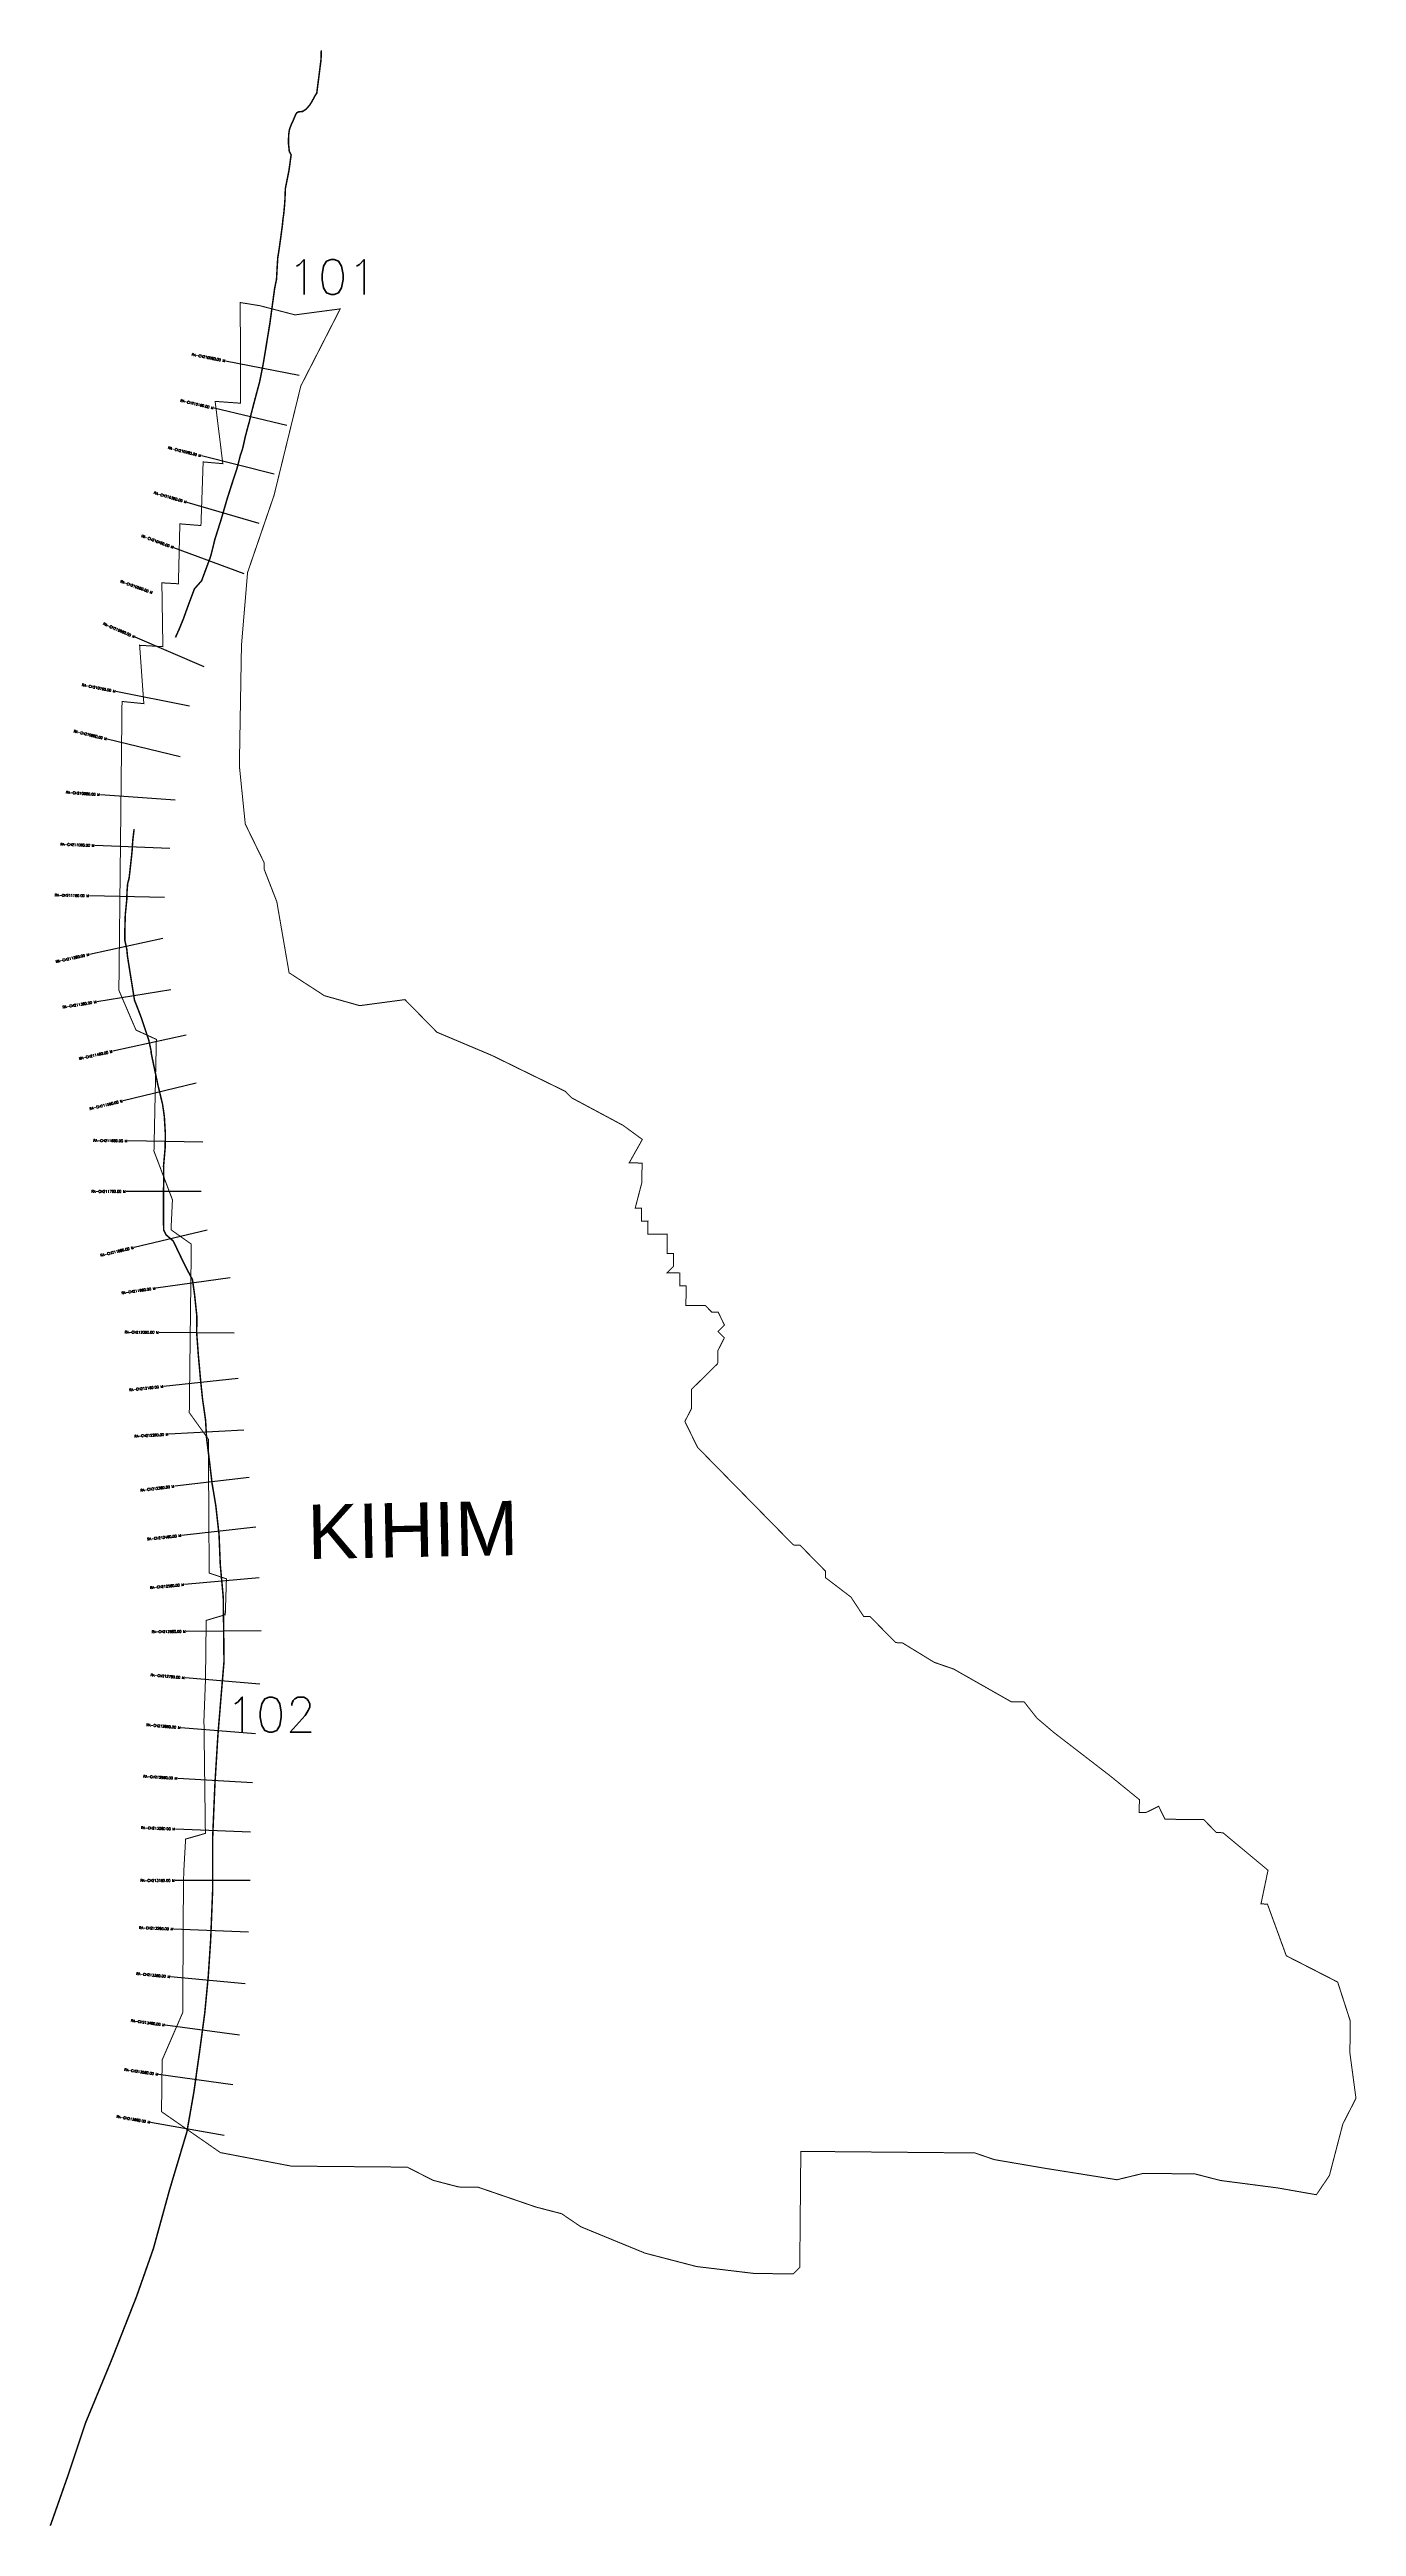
# Model space of a CAD drawing. Header units: metres. Extents: x 274520 to 277135, y 2070366 to 2075321.
import ezdxf
from ezdxf.enums import TextEntityAlignment as Align

# ---------------------------------------------------------------- set-up
doc = ezdxf.new("R2010")
doc.units = ezdxf.units.M
doc.header["$MEASUREMENT"] = 0
for name, color, linetype in [('CS', 134, 'Continuous'), ('CSMark', 6, 'Continuous'), ('NATURALLY PROTECTED', 3, 'Continuous'), ('VILLAGE NAME', 250, 'Continuous')]:
    doc.layers.add(name, color=color, linetype=linetype)
doc.styles.get("Standard").update_dxf_attribs({"font": 'simplex.shx'})

msp = doc.modelspace()

# ---------------------------------------------------------------- linework, layer by layer
at = {"color": 6, "const_width": 2, "flags": 128}
msp.add_lwpolyline([(274901.8, 2074815.2), (274941.3, 2074808.8), (275011.4, 2074790.5), (275101.8, 2074802.5), (275023, 2074648.4), (274969.4, 2074429.5), (274916.4, 2074275.1), (274904.2, 2074129.3), (274900, 2073888), (274911.8, 2073771.8), (274949.8, 2073694), (274949.7, 2073681.1), (274974.9, 2073616.4), (274999.5, 2073474.2), (275070, 2073428.4), (275140.8, 2073408.4), (275231.3, 2073420.5), (275295.2, 2073355.3), (275404.5, 2073309.2), (275552.3, 2073236.9), (275565.1, 2073223.9), (275668, 2073168.8), (275706.4, 2073140.7), (275680, 2073093.8), (275705.8, 2073093.5), (275705.5, 2073054.8), (275692.1, 2073003.3), (275705, 2073003.2), (275704.8, 2072977.4), (275717.7, 2072977.3), (275717.5, 2072951.5), (275756.2, 2072951.1), (275755.8, 2072912.4), (275768.7, 2072912.3), (275768.5, 2072886.5), (275755.5, 2072873.7), (275781.3, 2072873.5), (275781.1, 2072847.6), (275794, 2072847.5), (275793.6, 2072808.8), (275832.3, 2072808.5), (275845.1, 2072795.4), (275858, 2072795.3), (275870.7, 2072769.4), (275857.7, 2072756.6), (275870.5, 2072743.6), (275857.3, 2072717.9), (275857.1, 2072692.1), (275805, 2072640.9), (275804.7, 2072602.2), (275791.5, 2072576.5), (275816.8, 2072524.7), (276008.7, 2072329.3), (276021.6, 2072329.2), (276072.7, 2072277.1), (276072.6, 2072264.2), (276123.9, 2072225), (276149.4, 2072186.1), (276162.2, 2072186), (276213.4, 2072133.9), (276226.3, 2072133.8), (276290.5, 2072094.5), (276329.1, 2072081.2), (276444.6, 2072015.6), (276470.4, 2072015.4), (276496, 2071982.9), (276529.9, 2071954.1), (276596.9, 2071902.5), (276643.1, 2071866.9), (276701, 2071819.8), (276700.7, 2071793.9), (276713.7, 2071793.8), (276739.6, 2071806.5), (276752.2, 2071780.6), (276829.7, 2071779.9), (276855.3, 2071753.8), (276868.1, 2071753.7), (276958.4, 2071678.5), (276944.3, 2071611.1), (276957.2, 2071610.9), (276995, 2071507.4), (277097.8, 2071454.8), (277122.9, 2071377.1), (277122.3, 2071312.6), (277134.4, 2071222.2), (277108.1, 2071170.8), (277081.3, 2071067.8), (277055.2, 2071029.3), (277016.6, 2071036.1), (276977.9, 2071042.9), (276863.3, 2071057.8), (276811.6, 2071071.1), (276708, 2071071.9), (276656.2, 2071059.3), (276606.5, 2071067.2), (276511.7, 2071082.3), (276410.5, 2071099.6), (276371.9, 2071112.9), (276023.5, 2071116.1), (276021.4, 2070883.8), (276008.4, 2070871), (275931, 2070871.7), (275815, 2070885.6), (275711.9, 2070912.4), (275599.1, 2070958.7), (275583.4, 2070965.2), (275544.9, 2070991.3), (275505.7, 2071001.5), (275493.4, 2071004.7), (275377.6, 2071044.4), (275338.9, 2071044.8), (275287.4, 2071058.2), (275236, 2071084.5), (275103.6, 2071085.7), (275003.7, 2071086.6), (274862, 2071113.6), (274744.2, 2071195.5), (274745.5, 2071299.1), (274786.8, 2071394.1), (274787.6, 2071587.4), (274788.6, 2071673), (274792.4, 2071740.9), (274832, 2071752.3), (274829.1, 2071979.6), (274832.2, 2072060), (274833.6, 2072178.4), (274871.8, 2072189.8), (274874.1, 2072261.6), (274839.6, 2072273.1), (274837.9, 2072541.1), (274799.8, 2072594.1), (274803.8, 2072931.3), (274763.2, 2072960), (274766.1, 2073019.9), (274729.1, 2073117.3), (274733.8, 2073336.5), (274733.9, 2073340.9), (274693.2, 2073359.5), (274658.9, 2073439.1), (274661.1, 2073641.2), (274665.2, 2074017), (274708.8, 2074012.7), (274700.4, 2074129.4), (274746.9, 2074126.7), (274744.9, 2074254.4), (274778, 2074252.5), (274780.9, 2074372.4), (274823.1, 2074369), (274827.3, 2074490), (274827.5, 2074496.3), (274866.9, 2074492.8), (274851.5, 2074617.4), (274902.3, 2074613.8), (274901.8, 2074815.2)], dxfattribs=at)
at = {"layer": 'CS'}
for p, q in [((275019.5, 2074669.2), (274872.3, 2074698.2)), ((274995.3, 2074569.5), (274849.3, 2074603.7)), ((274969.8, 2074471.6), (274824.3, 2074508.2)), ((274939.4, 2074373.4), (274795.4, 2074415.4)), ((274909.6, 2074272.5), (274768.9, 2074324.6)), ((274829.4, 2074086.6), (274691.5, 2074145.6)), ((274800, 2074007.7), (274652.9, 2074036.9)), ((274781.4, 2073906.5), (274635.6, 2073941.7)), ((274771.4, 2073819.8), (274621.8, 2073830.4)), ((274760.7, 2073722.8), (274610.8, 2073728.7)), ((274749.9, 2073624.9), (274599.9, 2073628.1)), ((274746.7, 2073543), (274600.2, 2073511)), ((274762.8, 2073440.2), (274614.7, 2073416.2)), ((274793.2, 2073349.6), (274646.8, 2073317.2)), ((274813.3, 2073253.1), (274667.5, 2073218)), ((274826.7, 2073135.5), (274676.7, 2073137.7)), ((274823.3, 2073036.7), (274673.3, 2073036.7)), ((274835.3, 2072959.4), (274689.4, 2072924.6)), ((274881.3, 2072864.1), (274732.8, 2072843)), ((274889.6, 2072753.4), (274739.6, 2072754.6)), ((274897.4, 2072662.2), (274748.2, 2072646.6)), ((274908.6, 2072559.3), (274758.8, 2072550.8)), ((274919.5, 2072464.6), (274770.6, 2072446.8)), ((274933.1, 2072364.9), (274784.1, 2072348.4)), ((274939.5, 2072263.7), (274790.1, 2072250.1)), ((274943.6, 2072157.7), (274793.6, 2072156.3)), ((274940.7, 2072050.9), (274791.3, 2072063.4)), ((274932.5, 2071951.3), (274783, 2071963.7)), ((274926.3, 2071853.2), (274776.6, 2071862.2)), ((274922.1, 2071754.7), (274772.2, 2071760.9)), ((274921.4, 2071657.7), (274771.4, 2071657.9)), ((274918.2, 2071554.9), (274768.4, 2071560.9)), ((274911.6, 2071451), (274762.3, 2071465.2)), ((274900.5, 2071348.8), (274751.8, 2071368.6)), ((274886.8, 2071249.2), (274738.2, 2071270)), ((274869.9, 2071148), (274722.1, 2071174))]:
    msp.add_line(p, q, dxfattribs=at)
at = {"layer": 'NATURALLY PROTECTED', "const_width": 3, "flags": 128}
for points in [[(275063.9, 2075319.9), (275063.4, 2075301.2), (275054.9, 2075234.3), (275051.5, 2075229.1), (275048.4, 2075223.4), (275044.6, 2075216.4), (275040.4, 2075209.8), (275033.8, 2075202.3), (275026.7, 2075197.5), (275018.4, 2075196.7), (275015.1, 2075195.1), (275012.9, 2075191.9), (275011, 2075187.4), (275007.4, 2075178.8), (275004.2, 2075171.9), (275000.9, 2075163.8), (274999.7, 2075158.6), (274998.7, 2075151.4), (274998.4, 2075143.4), (274998.2, 2075134), (274999.9, 2075117.5), (275003.6, 2075110.7), (274999.2, 2075079.3), (274996.1, 2075063.8), (274992, 2075043.4), (274991.2, 2075021.1), (274990.3, 2075008.6), (274988.7, 2074992.1), (274987.3, 2074982.4), (274985.9, 2074968.3), (274983.1, 2074947.6), (274979.8, 2074923.7), (274976.8, 2074904.5), (274975.7, 2074886.9), (274974.3, 2074861.6), (274970.5, 2074842.9), (274961, 2074773.3), (274948.2, 2074695.2), (274940.5, 2074656.4), (274929.1, 2074613.7), (274923.8, 2074593.2), (274920.5, 2074578.9), (274916.9, 2074566), (274912.1, 2074547.9), (274908.9, 2074533.5), (274906.4, 2074522.6), (274901.8, 2074509.1), (274895.3, 2074483.2), (274884.1, 2074449.4), (274875, 2074420.6), (274862.6, 2074378.1), (274851.2, 2074342.2), (274842.6, 2074307.5), (274824.5, 2074258.7), (274810, 2074242.2), (274798.1, 2074210.5), (274788.1, 2074182.7), (274779.8, 2074162.3), (274773.5, 2074148.3), (274772.1, 2074145.1)], [(274689.5, 2073761.5), (274688.2, 2073752.1), (274686.8, 2073740), (274685.9, 2073728.1), (274685.5, 2073719.8), (274683.6, 2073701.2), (274682.2, 2073688.8), (274679.4, 2073663.9), (274676.4, 2073652.2), (274675.1, 2073635.5), (274674.7, 2073620.3), (274671.7, 2073590.5), (274670.8, 2073558), (274670.8, 2073539.2), (274674.8, 2073520.7), (274676, 2073507.9), (274677.5, 2073498.1), (274677.5, 2073498.1), (274690.2, 2073419), (274696.4, 2073403.4), (274704.2, 2073383), (274711.7, 2073360.3), (274718.6, 2073339.8), (274723.3, 2073318.2), (274723.7, 2073312.6), (274736.5, 2073251.8), (274746.3, 2073211), (274749.8, 2073186.9), (274751.9, 2073151.7), (274751.5, 2073124.5), (274748.3, 2073087.7), (274748.8, 2073059.1), (274748.3, 2073043.5), (274748.3, 2073004.9), (274748.2, 2072975.6), (274748.2, 2072975.6), (274748.5, 2072959.5), (274753.5, 2072949.7), (274767.8, 2072937.3), (274781.3, 2072909), (274795.3, 2072880.6), (274806.1, 2072860.3), (274810.2, 2072831.8), (274814.9, 2072787.2), (274814.6, 2072753.4), (274818, 2072707.9), (274822.6, 2072656.5), (274826.4, 2072620.3), (274832.3, 2072579.8), (274834.4, 2072542.8), (274838.6, 2072509.4), (274845.5, 2072451.7), (274852.9, 2072407.7), (274859.3, 2072350.3), (274861.8, 2072289.7), (274867.7, 2072225.1), (274868.5, 2072167.6), (274869.2, 2072095.6), (274863.1, 2072022.9), (274857, 2071948.5), (274851, 2071849.7), (274846.5, 2071742.4), (274846.4, 2071635.3), (274842.6, 2071540.3), (274837.8, 2071467), (274830.9, 2071394.3), (274821, 2071320.1), (274809.1, 2071235.6), (274795, 2071155.2), (274759.9, 2071037.8), (274728, 2070921.7), (274694.2, 2070825.6), (274643.7, 2070697.3), (274592.2, 2070572.9), (274558.1, 2070470.6), (274522.6, 2070369.6), (274521.6, 2070367.1)]]:
    msp.add_lwpolyline(points, dxfattribs=at)

# ---------------------------------------------------------------- texts
at = {"char_height": 70, "attachment_point": 1}
for s, insert in [('101', (274996.6, 2074901)), ('102', (274872.8, 2072025))]:
    msp.add_mtext_dynamic_manual_height_columns(s, width=95.172, gutter_width=1, heights=[0], dxfattribs=dict(at, insert=insert))
at = {"layer": 'CSMark'}
for s, rotation, p in [('RA-CH210060.00 M', 348.8424, (274871.4, 2074698.4)), ('RA-CH210160.00 M', 346.8539, (274848.3, 2074603.9)), ('RA-CH210260.00 M', 345.9029, (274823.3, 2074508.4)), ('RA-CH210360.00 M', 343.7342, (274794.4, 2074415.7)), ('RA-CH210460.00 M', 339.6536, (274768, 2074325)), ('RA-CH210560.00 M', 340.2151, (274726, 2074234.6)), ('RA-CH210660.00 M', 336.8339, (274690.6, 2074146)), ('RA-CH210760.00 M', 348.7701, (274651.9, 2074037.1)), ('RA-CH210860.00 M', 346.4481, (274634.6, 2073941.9)), ('RA-CH210960.00 M', 355.9334, (274620.8, 2073830.5)), ('RA-CH211060.00 M', 357.7766, (274609.8, 2073728.7)), ('RA-CH211160.00 M', 358.7902, (274598.9, 2073628.1)), ('RA-CH211260.00 M', 12.3068, (274599.2, 2073510.8)), ('RA-CH211360.00 M', 9.1754, (274613.7, 2073416.1)), ('RA-CH211460.00 M', 12.4904, (274645.8, 2073317)), ('RA-CH211560.00 M', 13.5464, (274666.5, 2073217.8)), ('RA-CH211660.00 M', 359.1836, (274675.7, 2073137.7)), ('RA-CH211860.00 M', 13.395, (274688.4, 2072924.4)), ('RA-CH211960.00 M', 8.0683, (274731.8, 2072842.9)), ('RA-CH212060.00 M', 359.5518, (274738.6, 2072754.6)), ('RA-CH212160.00 M', 5.9763, (274747.3, 2072646.5)), ('RA-CH212260.00 M', 3.2527, (274757.8, 2072550.7)), ('RA-CH212360.00 M', 6.8358, (274769.6, 2072446.7)), ('RA-CH212460.00 M', 6.329, (274783.1, 2072348.3)), ('RA-CH212560.00 M', 5.2227, (274789.1, 2072250)), ('RA-CH212660.00 M', 0.5426, (274792.6, 2072156.3)), ('RA-CH212760.00 M', 355.1963, (274790.3, 2072063.5)), ('RA-CH212860.00 M', 355.2757, (274782, 2071963.8)), ('RA-CH212960.00 M', 356.5379, (274775.6, 2071862.3)), ('RA-CH213060.00 M', 357.6263, (274771.2, 2071760.9)), ('RA-CH213160.00 M', 359.9179, (274770.4, 2071657.9)), ('RA-CH213260.00 M', 357.7156, (274767.4, 2071560.9)), ('RA-CH213360.00 M', 354.562, (274761.3, 2071465.3)), ('RA-CH213460.00 M', 352.406, (274750.8, 2071368.7)), ('RA-CH213560.00 M', 352.0102, (274737.3, 2071270.2)), ('RA-CH213660.00 M', 350.0073, (274721.2, 2071174.2))]:
    msp.add_text(s, height=5, rotation=rotation, dxfattribs=at).set_placement(p, align=Align.MIDDLE_RIGHT)
msp.add_text('RA-CH211760.00 M', height=5, dxfattribs=at).set_placement((274672.3, 2073036.7), align=Align.MIDDLE_RIGHT)
at = {"layer": 'VILLAGE NAME', "insert": (275035, 2072409.9), "char_height": 108.748, "attachment_point": 1, "rotation": 1.1028}
msp.add_mtext_dynamic_manual_height_columns('{\\fArial|b0|i0|c0|p34;KIHIM }', width=726.929, gutter_width=543.7, heights=[0], dxfattribs=at)

doc.saveas('drawing.dxf')
